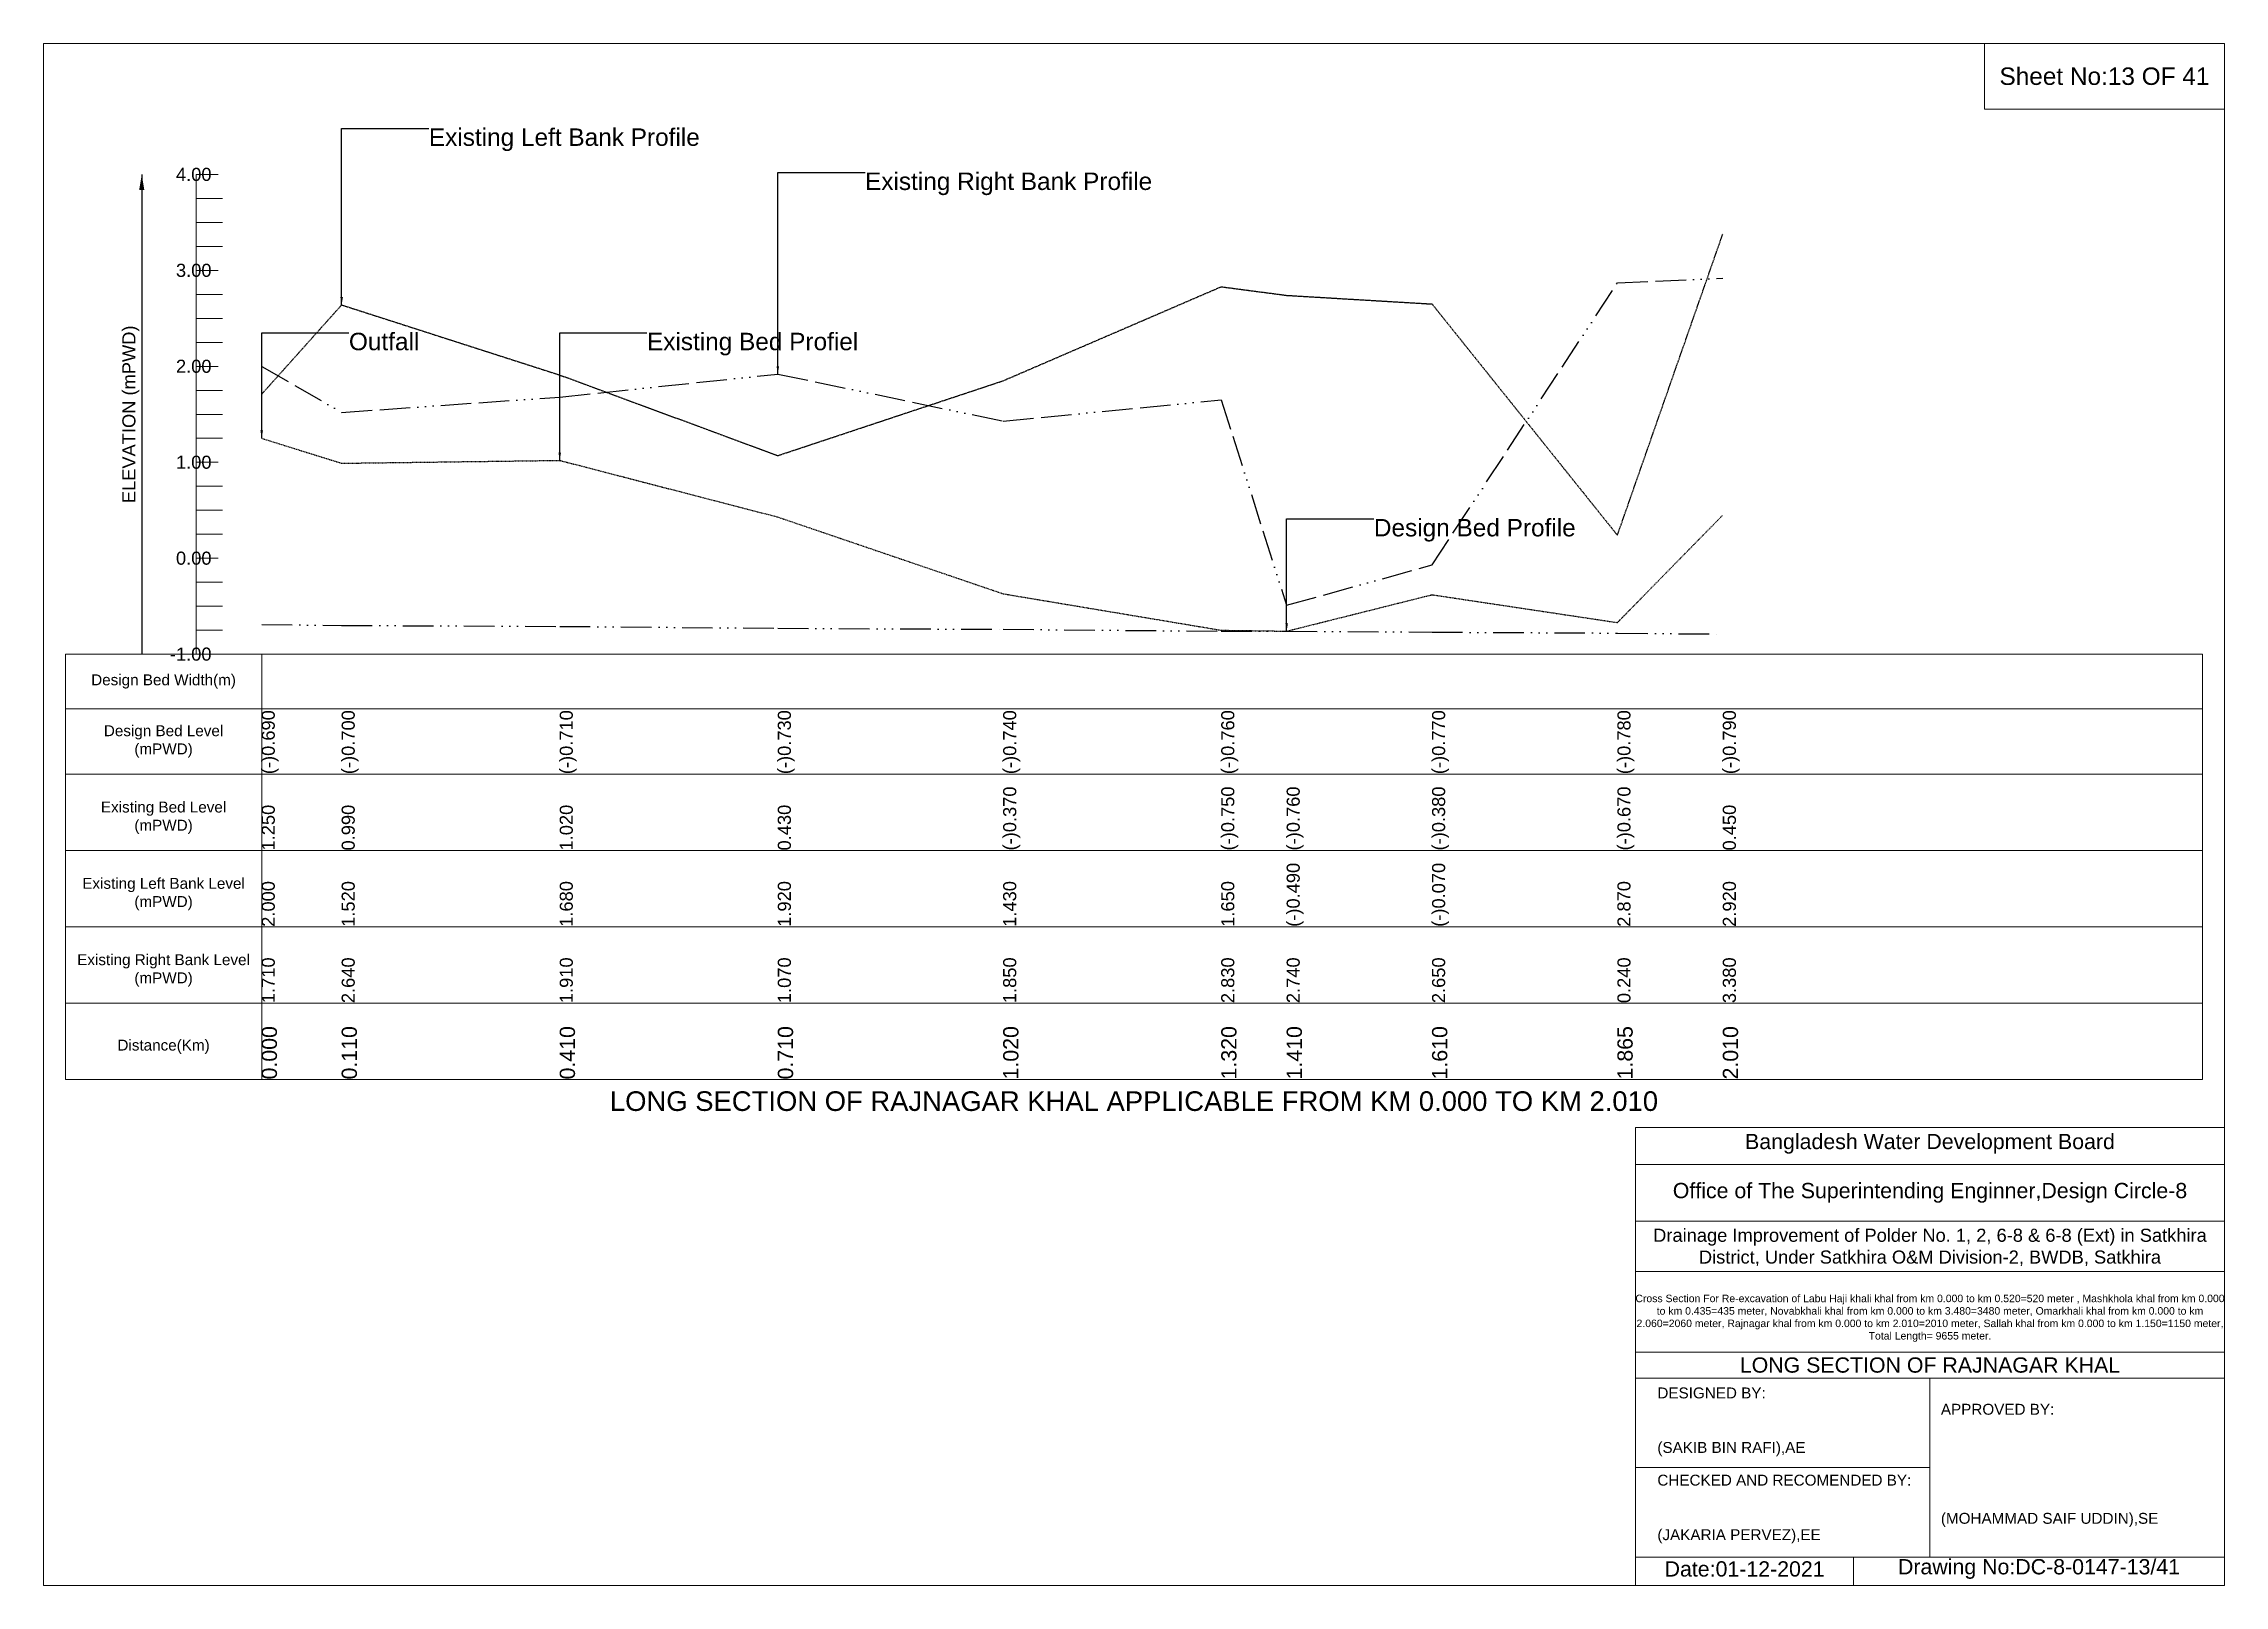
# Model space of a CAD drawing. Header units: inches. Extents: x 93000 to 506000, y -4242 to 0.
# Drawn here: x 220000 to 226000, y -4242 to 0 of the extents above; entities that cross this region are included whole.
import ezdxf

# ---------------------------------------------------------------- set-up
doc = ezdxf.new("R2010")
doc.units = ezdxf.units.IN
doc.header["$LTSCALE"] = 7
doc.header["$MEASUREMENT"] = 0
for name, pattern in [('ACAD_ISO14W100', [24, 12, -3, 0, -3, 0, -3, 0, -3]), ('ACAD_ISO15W100', [39, 12, -3, 12, -3, 0, -3, 0, -3, 0, -3]), ('DASHDOT2', [0.5, 0.25, -0.125, 0, -0.125]), ('DASHED2', [0.375, 0.25, -0.125])]:
    doc.linetypes.add(name, pattern=pattern)
for name, color, linetype, lineweight in [('Cross section Data Border', 7, 'Continuous', 9), ('Design Bed Level Long Section', 7, 'ACAD_ISO14W100', 25), ('Existing Bed Level for Long Section', 7, 'DASHDOT2', 25), ('Existing Left Bank of Long section', 7, 'DASHED2', 25), ('Existing Right Bank of Long Section', 7, 'ACAD_ISO15W100', 25), ('Long Section Border', 7, 'Continuous', 9), ('Long Section Labels', 7, 'Continuous', 9), ('Vscale for Long Section', 7, 'Continuous', 9)]:
    doc.layers.add(name, color=color, linetype=linetype, lineweight=lineweight)
doc.styles.get("Standard").update_dxf_attribs({"font": 'arial.ttf'})
doc.dimstyles.get("Standard").update_dxf_attribs({"dimtxt": 0.18, "dimasz": 0.18, "dimexe": 0.18, "dimexo": 0.0625, "dimgap": 0.09, "dimtad": 0, "dimtih": 1, "dimtoh": 1, "dimdec": 4, "dimzin": 0, "dimdsep": 46, "dimtxsty": 'Standard', "dimcen": 0.09, "dimadec": 0, "dimazin": 0, "dimtfac": 1, "dimtdec": 4, "dimtofl": 0, "dimtmove": 0, "dimatfit": 3, "dimfxl": 1, "dimtolj": 1, "dimtzin": 0, "dimarcsym": 0})

msp = doc.modelspace()

# ---------------------------------------------------------------- texts
at = {"layer": 'Cross section Data Border', "attachment_point": 5}
for s, insert, char_height in [('Sheet No:13 OF 41', (225670, -90), 48), ('Bangladesh Water Development Board', (225190, -3027), 42), ('Office of The Superintending Enginner,Design Circle-8', (225190, -3162), 42)]:
    msp.add_mtext(s, dxfattribs=dict(at, insert=insert, char_height=char_height))
at = {"layer": 'Cross section Data Border'}
for s, insert, char_height, width, attachment_point in [('Drainage Improvement of Polder No. 1, 2, 6-8 & 6-8 (Ext) in Satkhira District, Under Satkhira O&M Division-2, BWDB, Satkhira', (225190, -3312), 36, 1680, 5), ('Cross Section For Re-excavation of Labu Haji khali khal from km 0.000 to km 0.520=520 meter , Mashkhola khal from km 0.000 to km 0.435=435 meter, Novabkhali khal from km 0.000 to km 3.480=3480 meter, Omarkhali khal from km 0.000 to km 2.060=2060 meter, Rajnagar khal from km 0.000 to km 2.010=2010 meter, Sallah khal from km 0.000 to km 1.150=1150 meter, Total Length= 9655 meter. ', (225190, -3507), 20.5611, 1620, 5), ('LONG SECTION OF RAJNAGAR KHAL', (225190, -3636), 42, 1680, 5), ('DESIGNED BY:^J^J^J(SAKIB BIN RAFI),AE', (224440, -3792), 30, 840, 4), ('APPROVED BY:^J^J^J^J^J^J(MOHAMMAD SAIF UDDIN),SE', (225220, -3912), 30, 840, 4), ('CHECKED AND RECOMENDED BY:^J^J^J(JAKARIA PERVEZ),EE', (224440, -4032), 30, 840, 4), ('Date:01-12-2021', (224680, -4197), 42, 840, 5), ('Drawing No:DC-8-0147-13/41', (225490, -4197), 42, 1320, 5)]:
    msp.add_mtext(s, dxfattribs=dict(at, insert=insert, char_height=char_height, width=width, attachment_point=attachment_point))
at = {"layer": 'Long Section Border', "attachment_point": 5}
for s, insert, char_height in [('Design Bed Width(m)', (220330, -1755), 30), ('Design Bed Level^J(mPWD)', (220330, -1920), 30), ('Existing Bed Level^J(mPWD)', (220330, -2130), 30), ('Existing Left Bank Level^J(mPWD)', (220330, -2340), 30), ('Existing Right Bank Level^J(mPWD)', (220330, -2550), 30), ('Distance(Km)', (220330, -2760), 30), ('LONG SECTION OF RAJNAGAR KHAL APPLICABLE FROM KM 0.000 TO KM 2.010', (223000, -2910), 54)]:
    msp.add_mtext(s, dxfattribs=dict(at, insert=insert, char_height=char_height))
at = {"layer": 'Long Section Labels', "char_height": 48, "attachment_point": 1}
for s, insert in [('Existing Left Bank Profile', (221060, -233.3)), ('Existing Right Bank Profile', (222260, -354.7)), ('Outfall', (220840, -795.6)), ('Existing Bed Profiel', (221660, -795.6)), ('Design Bed Profile', (223660, -1307.8))]:
    msp.add_mtext(s, dxfattribs=dict(at, insert=insert))
at = {"layer": 'Vscale for Long Section', "char_height": 36, "attachment_point": 6}
for s, insert in [('4.00', (220462, -360)), ('3.00', (220462, -624)), ('2.00', (220462, -888)), ('1.00', (220462, -1152)), ('0.00', (220462, -1416)), ('-1.00', (220462, -1680))]:
    msp.add_mtext(s, dxfattribs=dict(at, insert=insert))
at = {"layer": 'Vscale for Long Section', "rotation": 90}
for s, insert, char_height, attachment_point in [('ELEVATION (mPWD)', (220240, -1020), 36, 5), ('(-)0.690', (220600, -2010), 36, 1), ('(-)0.700', (220820, -2010), 36, 1), ('(-)0.710', (221420, -2010), 36, 1), ('(-)0.730', (222020, -2010), 36, 1), ('(-)0.740', (222640, -2010), 36, 1), ('(-)0.760', (223240, -2010), 36, 1), ('(-)0.760', (223240, -2010), 36, 1), ('(-)0.770', (223820, -2010), 36, 1), ('(-)0.780', (224330, -2010), 36, 1), ('(-)0.790', (224620, -2010), 36, 1), ('1.250', (220600, -2220), 36, 1), ('0.990', (220820, -2220), 36, 1), ('1.020', (221420, -2220), 36, 1), ('0.430', (222020, -2220), 36, 1), ('(-)0.370', (222640, -2220), 36, 1), ('(-)0.750', (223240, -2220), 36, 1), ('(-)0.760', (223420, -2220), 36, 1), ('(-)0.380', (223820, -2220), 36, 1), ('(-)0.670', (224330, -2220), 36, 1), ('0.450', (224620, -2220), 36, 1), ('(-)0.490', (223420, -2430), 36, 1), ('(-)0.070', (223820, -2430), 36, 1), ('2.000', (220600, -2430), 36, 1), ('1.520', (220820, -2430), 36, 1), ('1.680', (221420, -2430), 36, 1), ('1.920', (222020, -2430), 36, 1), ('1.430', (222640, -2430), 36, 1), ('1.650', (223240, -2430), 36, 1), ('2.870', (224330, -2430), 36, 1), ('2.920', (224620, -2430), 36, 1), ('1.710', (220600, -2640), 36, 1), ('2.640', (220820, -2640), 36, 1), ('1.910', (221420, -2640), 36, 1), ('1.070', (222020, -2640), 36, 1), ('1.850', (222640, -2640), 36, 1), ('2.830', (223240, -2640), 36, 1), ('2.740', (223420, -2640), 36, 1), ('2.650', (223820, -2640), 36, 1), ('0.240', (224330, -2640), 36, 1), ('3.380', (224620, -2640), 36, 1), ('0.000', (220600, -2850), 42, 1), ('0.110', (220820, -2850), 42, 1), ('0.410', (221420, -2850), 42, 1), ('0.710', (222020, -2850), 42, 1), ('1.020', (222640, -2850), 42, 1), ('1.320', (223240, -2850), 42, 1), ('1.410', (223420, -2850), 42, 1), ('1.610', (223820, -2850), 42, 1), ('1.865', (224330, -2850), 42, 1), ('2.010', (224620, -2850), 42, 1)]:
    msp.add_mtext(s, dxfattribs=dict(at, insert=insert, char_height=char_height, attachment_point=attachment_point))

# ---------------------------------------------------------------- linework, layer by layer
at = {"layer": 'Cross section Data Border'}
for points in [[(220000, 0), (226000, 0), (226000, -4242), (220000, -4242)], [(225340, 0), (226000, 0), (226000, -180), (225340, -180)]]:
    msp.add_lwpolyline(points, close=True, dxfattribs=at)
for points in [[(224380, -4242), (224380, -2982), (226000, -2982)], [(224380, -3084), (226000, -3084)], [(224380, -3240), (226000, -3240)], [(224380, -3378), (226000, -3378)], [(224380, -3600), (226000, -3600)], [(224380, -3672), (226000, -3672)], [(225190, -3672), (225190, -4164)], [(224380, -3918), (225190, -3918)], [(224380, -4164), (226000, -4164)], [(224980, -4164), (224980, -4242)]]:
    msp.add_lwpolyline(points, dxfattribs=at)
at = {"layer": 'Design Bed Level Long Section'}
msp.add_lwpolyline([(220600, -1598.2), (220820, -1600.8), (221420, -1603.4), (222020, -1608.7), (222640, -1611.4), (223240, -1616.6), (223420, -1616.6), (223820, -1619.3), (224330, -1621.9), (224620, -1624.6)], dxfattribs=at)
at = {"layer": 'Existing Bed Level for Long Section'}
msp.add_lwpolyline([(220600, -1086), (220820, -1154.6), (221420, -1146.7), (222020, -1302.5), (222640, -1513.7), (223240, -1614), (223420, -1616.6), (223820, -1516.3), (224330, -1592.9), (224620, -1297.2)], dxfattribs=at)
at = {"layer": 'Existing Left Bank of Long section'}
msp.add_lwpolyline([(220600, -964.6), (220820, -719), (221420, -911.8), (222020, -1133.5), (222640, -927.6), (223240, -668.9), (223420, -692.6), (223820, -716.4), (224330, -1352.6), (224620, -523.7)], dxfattribs=at)
at = {"layer": 'Existing Right Bank of Long Section'}
msp.add_lwpolyline([(220600, -888), (220820, -1014.7), (221420, -972.5), (222020, -909.1), (222640, -1038.5), (223240, -980.4), (223420, -1545.4), (223820, -1434.5), (224330, -658.3), (224620, -645.1)], dxfattribs=at)
at = {"layer": 'Long Section Border'}
msp.add_lwpolyline([(220060, -1680), (225940, -1680), (225940, -2850), (220060, -2850)], close=True, dxfattribs=at)
for points in [[(220600, -1680), (220600, -2850)], [(220060, -1830), (225940, -1830)], [(220060, -2010), (225940, -2010)], [(220060, -2220), (225940, -2220)], [(220060, -2430), (225940, -2430)], [(220060, -2640), (225940, -2640)]]:
    msp.add_lwpolyline(points, dxfattribs=at)
at = {"layer": 'Vscale for Long Section'}
for points in [[(220420, -1680), (220420, -1416), (220420, -1152), (220420, -888), (220420, -624), (220420, -360)], [(220420, -360), (220480, -360)], [(220420, -426), (220492, -426)], [(220420, -492), (220492, -492)], [(220420, -558), (220492, -558)], [(220420, -624), (220480, -624)], [(220420, -690), (220492, -690)], [(220420, -756), (220492, -756)], [(220420, -822), (220492, -822)], [(220420, -888), (220480, -888)], [(220420, -954), (220492, -954)], [(220420, -1020), (220492, -1020)], [(220420, -1086), (220492, -1086)], [(220420, -1152), (220480, -1152)], [(220420, -1218), (220492, -1218)], [(220420, -1284), (220492, -1284)], [(220420, -1350), (220492, -1350)], [(220420, -1416), (220480, -1416)], [(220420, -1482), (220492, -1482)], [(220420, -1548), (220492, -1548)], [(220420, -1614), (220492, -1614)], [(220420, -1680), (220480, -1680)]]:
    msp.add_lwpolyline(points, dxfattribs=at)

msp.set_redraw_order([(e.dxf.handle, doc.entitydb.next_handle()) for e in msp.query("TEXT MTEXT ATTDEF DIMENSION ARC_DIMENSION")])  # texts and dimensions are drawn at this point

# ---------------------------------------------------------------- leaders
at = {"layer": 'Long Section Labels', "annotation_type": 0, "has_hookline": 1, "hookline_direction": 0}
for points, text_width in [([(220820, -719), (220820, -233.3), (221059.9, -233.3)], 737.4), ([(222020, -909.1), (222020, -354.7), (222259.9, -354.7)], 782), ([(220600, -1086), (220600, -795.6), (220839.9, -795.6)], 185.8), ([(221420, -1146.7), (221420, -795.6), (221659.9, -795.6)], 571.4), ([(223420, -1616.6), (223420, -1307.8), (223659.9, -1307.8)], 547.4)]:
    msp.add_leader(points, dimstyle='Standard', override={"dimasz": 21.6}, dxfattribs=dict(at, text_width=text_width))
at = {"layer": 'Vscale for Long Section'}
msp.add_leader([(220270, -360), (220270, -1680)], dimstyle='Standard', override={"dimasz": 43.2}, dxfattribs=at)

doc.saveas('drawing.dxf')
